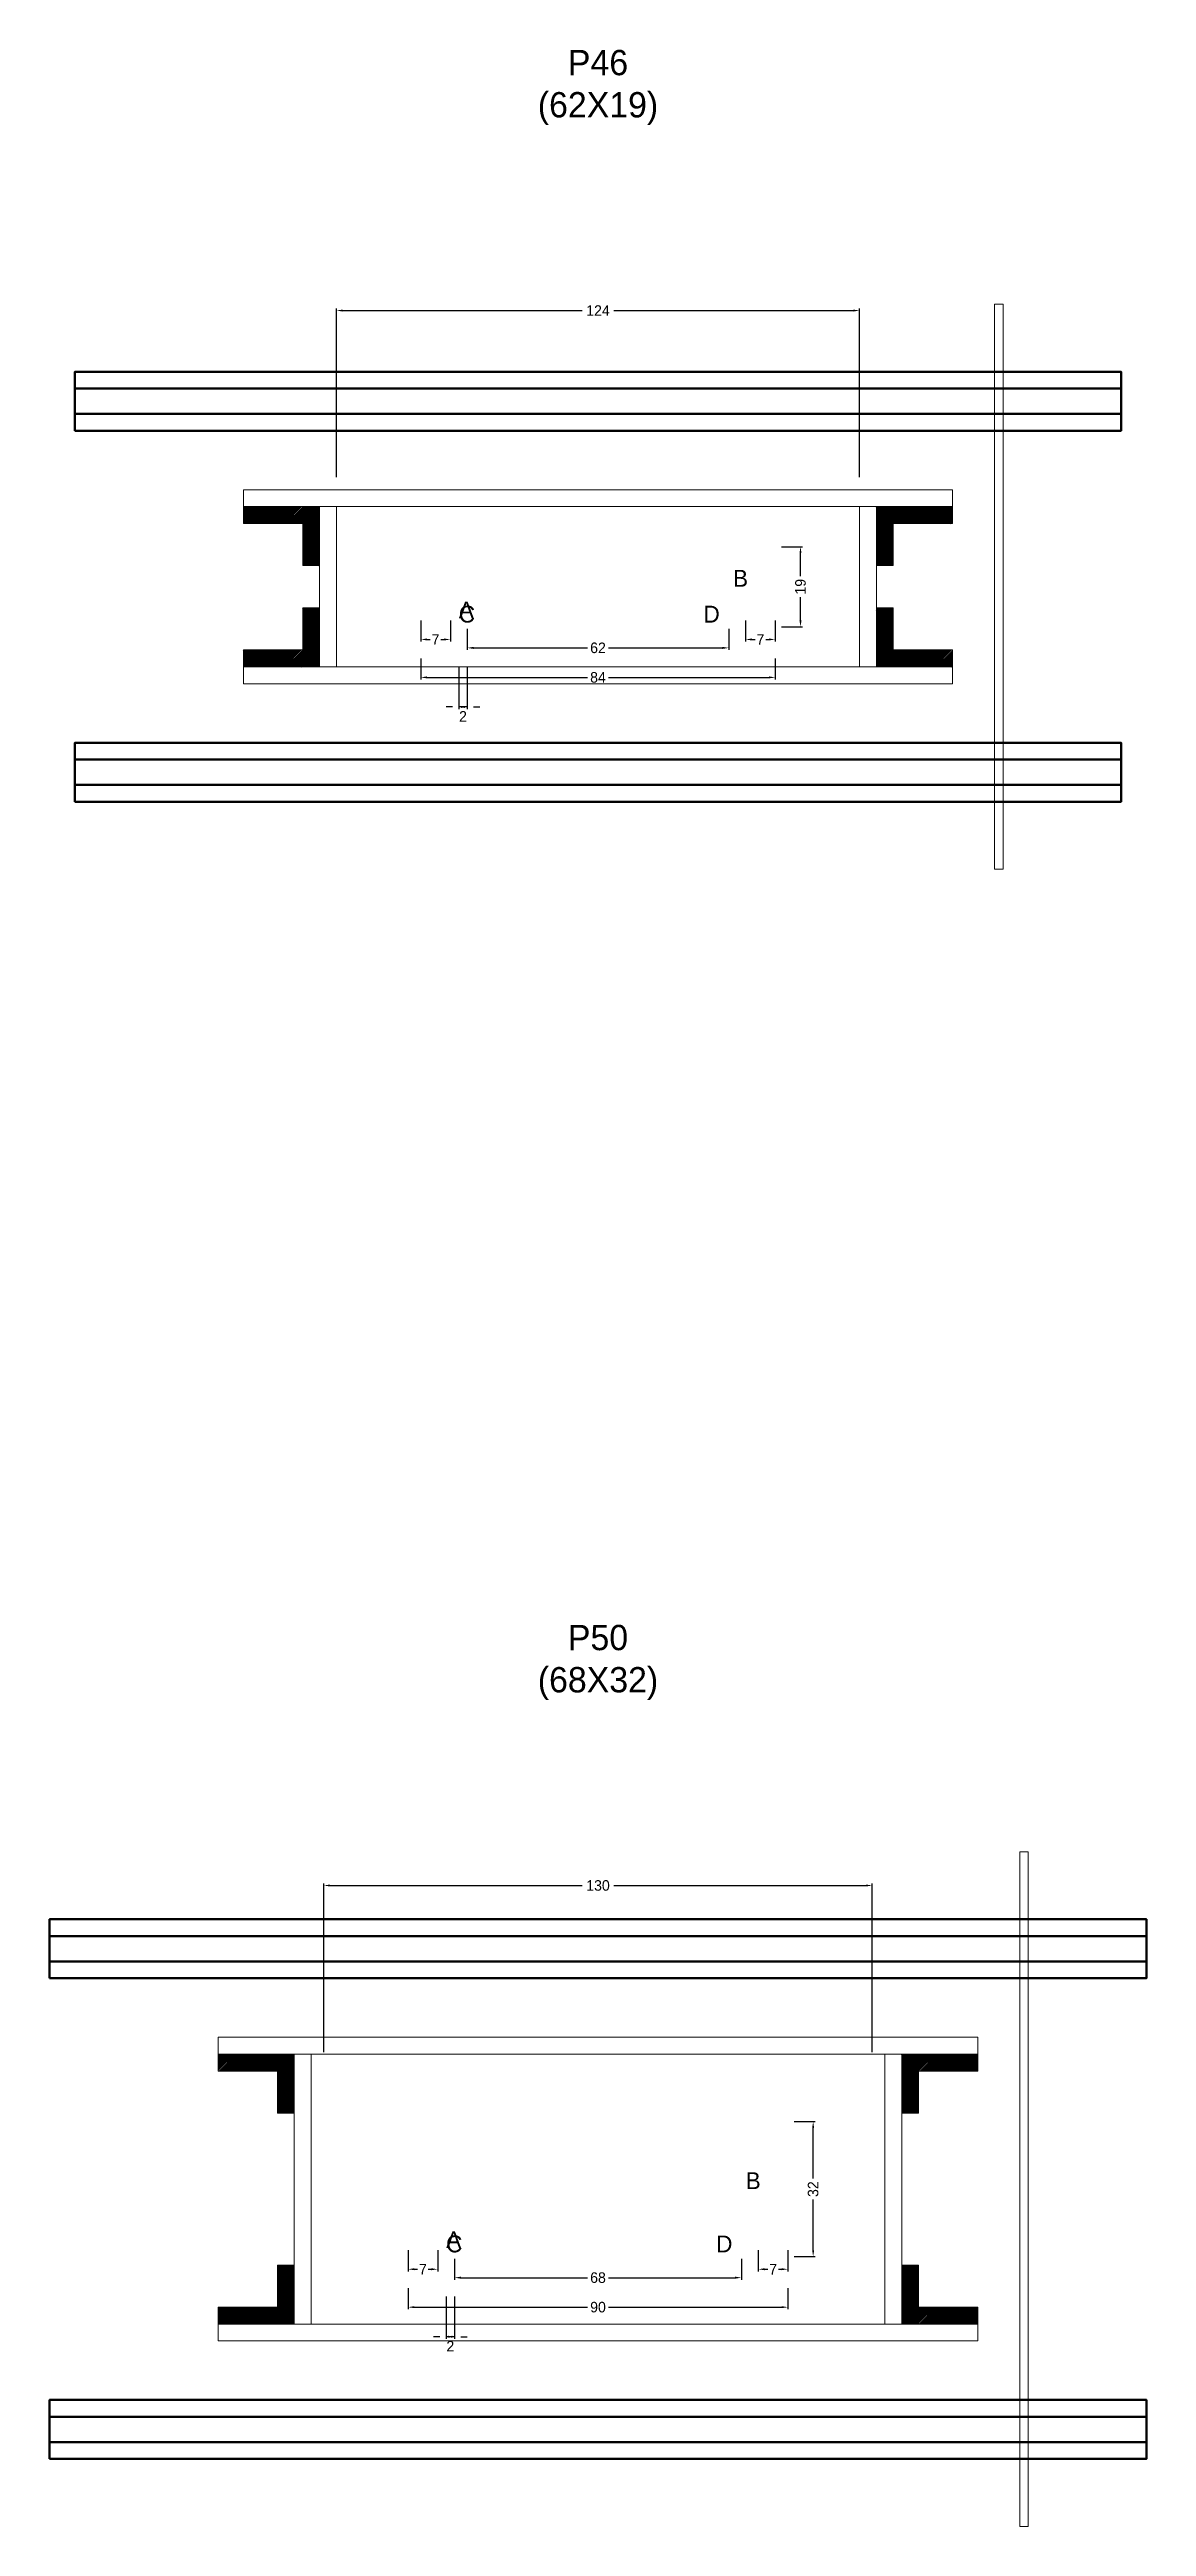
# Model space of a CAD drawing. Header units: centimetres. Extents: x -12000 to 4115, y -10266 to 2668.
# Drawn here: x -130 to 130, y -9060 to -8473 of the extents above; entities that cross this region are included whole.
import ezdxf

# ---------------------------------------------------------------- set-up
doc = ezdxf.new("R2010")
doc.units = ezdxf.units.CM
for name, color, linetype in [('COTA', 241, 'Continuous'), ('GRAVATA', 224, 'Continuous'), ('Hachura', 251, 'Continuous'), ('NOMENCLATURA', 7, 'Continuous'), ('SARRAFO', 251, 'Continuous')]:
    doc.layers.add(name, color=color, linetype=linetype)
doc.dimstyles.new('cotax2', dxfattribs={"dimtxt": 2.5, "dimasz": 1.5, "dimexe": 0.5, "dimexo": 0.5, "dimgap": 0.5, "dimtad": 1, "dimcen": 2.5, "dimazin": 3, "dimtfac": 1, "dimtmove": 0, "dimatfit": 3})

msp = doc.modelspace()

# ---------------------------------------------------------------- texts
at = {"layer": 'NOMENCLATURA'}
for s, p in [('B', (32, -8600)), ('A', (-33, -8607.5)), ('C', (-33, -8608.5)), ('D', (25, -8608.5)), ('B', (35, -8980)), ('A', (-36, -8994)), ('C', (-36, -8995)), ('D', (28, -8995))]:
    msp.add_text(s, height=4, dxfattribs=at).set_placement(p)
at = {"layer": 'NOMENCLATURA', "char_height": 6, "attachment_point": 8}
for s, insert in [('P46\\P(62X19)', (0, -8490.5)), ('P50\\P(68X32)', (0, -8864))]:
    msp.add_mtext(s, dxfattribs=dict(at, insert=insert))

# ---------------------------------------------------------------- blocks, each defined once
blk = doc.blocks.new('_CLOSEDFILLED')
at = {"color": 0, "linetype": 'BYBLOCK'}
blk.add_solid([(-1, 0.16), (0, 0), (-1, -0.16)], dxfattribs=at)
blk = doc.blocks.new('*D638')
for p, q in [((-45, -9003.5), (-45, -9008.5)), ((45, -9003.5), (45, -9008.5)), ((-43.5, -9008), (-2.5, -9008)), ((2.5, -9008), (43.5, -9008))]:
    blk.add_line(p, q)
at = {"layer": 'Defpoints'}
for p in [(-45, -9003), (45, -9003), (-45, -9008)]:
    blk.add_point(p, dxfattribs=at)
at = {"layer": 'COTA', "xscale": 1.5, "yscale": 1.5, "rotation": 180}
blk.add_blockref('_CLOSEDFILLED', (-45, -9008), dxfattribs=at)
at = {"layer": 'COTA', "xscale": 1.5, "yscale": 1.5}
blk.add_blockref('_CLOSEDFILLED', (45, -9008), dxfattribs=at)
at = {"layer": 'COTA', "insert": (0, -9008), "char_height": 2.5, "attachment_point": 5}
blk.add_mtext('90', dxfattribs=at)
blk = doc.blocks.new('*D639')
for p, q in [((-34, -8996.5), (-34, -9001.5)), ((34, -8996.5), (34, -9001.5)), ((-32.5, -9001), (-2.5, -9001)), ((2.5, -9001), (32.5, -9001))]:
    blk.add_line(p, q)
at = {"layer": 'Defpoints'}
for p in [(-34, -8996), (34, -8996), (-34, -9001)]:
    blk.add_point(p, dxfattribs=at)
at = {"layer": 'COTA', "xscale": 1.5, "yscale": 1.5, "rotation": 180}
blk.add_blockref('_CLOSEDFILLED', (-34, -9001), dxfattribs=at)
at = {"layer": 'COTA', "xscale": 1.5, "yscale": 1.5}
blk.add_blockref('_CLOSEDFILLED', (34, -9001), dxfattribs=at)
at = {"layer": 'COTA', "insert": (0, -9001), "char_height": 2.5, "attachment_point": 5}
blk.add_mtext('68', dxfattribs=at)
blk = doc.blocks.new('*D640')
for p, q in [((46.5, -8964), (51.5, -8964)), ((51, -8977.5), (51, -8965.5)), ((51, -8994.5), (51, -8982.5)), ((46.5, -8996), (51.5, -8996))]:
    blk.add_line(p, q)
at = {"layer": 'Defpoints'}
for p in [(46, -8964), (46, -8996), (51, -8996)]:
    blk.add_point(p, dxfattribs=at)
at = {"layer": 'COTA', "xscale": 1.5, "yscale": 1.5}
for p, rotation in [((51, -8964), 90), ((51, -8996), 270)]:
    blk.add_blockref('_CLOSEDFILLED', p, dxfattribs=dict(at, rotation=rotation))
at = {"layer": 'COTA', "insert": (51, -8980), "char_height": 2.5, "attachment_point": 5, "rotation": 90}
blk.add_mtext('32', dxfattribs=at)
blk = doc.blocks.new('*D641')
for p, q in [((-45, -8994.5), (-45, -8999.5)), ((-38, -8994.5), (-38, -8999.5)), ((-43.5, -8999), (-42.75, -8999)), ((-40.25, -8999), (-39.5, -8999))]:
    blk.add_line(p, q)
at = {"layer": 'Defpoints'}
for p in [(-45, -8994), (-38, -8994), (-45, -8999)]:
    blk.add_point(p, dxfattribs=at)
at = {"layer": 'COTA', "xscale": 1.5, "yscale": 1.5, "rotation": 180}
blk.add_blockref('_CLOSEDFILLED', (-45, -8999), dxfattribs=at)
at = {"layer": 'COTA', "xscale": 1.5, "yscale": 1.5}
blk.add_blockref('_CLOSEDFILLED', (-38, -8999), dxfattribs=at)
at = {"layer": 'COTA', "insert": (-41.5, -8999), "char_height": 2.5, "attachment_point": 5}
blk.add_mtext('7', dxfattribs=at)
blk = doc.blocks.new('*D642')
for p, q in [((38, -8994.5), (38, -8999.5)), ((45, -8994.5), (45, -8999.5)), ((39.5, -8999), (40.25, -8999)), ((42.75, -8999), (43.5, -8999))]:
    blk.add_line(p, q)
at = {"layer": 'Defpoints'}
for p in [(38, -8994), (45, -8994), (38, -8999)]:
    blk.add_point(p, dxfattribs=at)
at = {"layer": 'COTA', "xscale": 1.5, "yscale": 1.5, "rotation": 180}
blk.add_blockref('_CLOSEDFILLED', (38, -8999), dxfattribs=at)
at = {"layer": 'COTA', "xscale": 1.5, "yscale": 1.5}
blk.add_blockref('_CLOSEDFILLED', (45, -8999), dxfattribs=at)
at = {"layer": 'COTA', "insert": (41.5, -8999), "char_height": 2.5, "attachment_point": 5}
blk.add_mtext('7', dxfattribs=at)
blk = doc.blocks.new('*D643')
for p, q in [((-65, -8947.5), (-65, -8907.5)), ((-63.5, -8908), (-3.75, -8908)), ((3.75, -8908), (63.5, -8908)), ((65, -8947.5), (65, -8907.5))]:
    blk.add_line(p, q)
at = {"layer": 'Defpoints'}
for p in [(-65, -8908), (-65, -8948), (65, -8948)]:
    blk.add_point(p, dxfattribs=at)
at = {"layer": 'COTA', "xscale": 1.5, "yscale": 1.5, "rotation": 180}
blk.add_blockref('_CLOSEDFILLED', (-65, -8908), dxfattribs=at)
at = {"layer": 'COTA', "xscale": 1.5, "yscale": 1.5}
blk.add_blockref('_CLOSEDFILLED', (65, -8908), dxfattribs=at)
at = {"layer": 'COTA', "insert": (0, -8908), "char_height": 2.5, "attachment_point": 5}
blk.add_mtext('130', dxfattribs=at)
blk = doc.blocks.new('*D612')
for p, q in [((-42, -8617), (-42, -8622)), ((42, -8617), (42, -8622)), ((-40.5, -8621.5), (-2.5, -8621.5)), ((2.5, -8621.5), (40.5, -8621.5))]:
    blk.add_line(p, q)
at = {"layer": 'Defpoints'}
for p in [(-42, -8616.5), (42, -8616.5), (-42, -8621.5)]:
    blk.add_point(p, dxfattribs=at)
at = {"layer": 'COTA', "xscale": 1.5, "yscale": 1.5, "rotation": 180}
blk.add_blockref('_CLOSEDFILLED', (-42, -8621.5), dxfattribs=at)
at = {"layer": 'COTA', "xscale": 1.5, "yscale": 1.5}
blk.add_blockref('_CLOSEDFILLED', (42, -8621.5), dxfattribs=at)
at = {"layer": 'COTA', "insert": (0, -8621.5), "char_height": 2.5, "attachment_point": 5}
blk.add_mtext('84', dxfattribs=at)
blk = doc.blocks.new('*D613')
for p, q in [((-31, -8610), (-31, -8615)), ((31, -8610), (31, -8615)), ((-29.5, -8614.5), (-2.5, -8614.5)), ((2.5, -8614.5), (29.5, -8614.5))]:
    blk.add_line(p, q)
at = {"layer": 'Defpoints'}
for p in [(-31, -8609.5), (31, -8609.5), (-31, -8614.5)]:
    blk.add_point(p, dxfattribs=at)
at = {"layer": 'COTA', "xscale": 1.5, "yscale": 1.5, "rotation": 180}
blk.add_blockref('_CLOSEDFILLED', (-31, -8614.5), dxfattribs=at)
at = {"layer": 'COTA', "xscale": 1.5, "yscale": 1.5}
blk.add_blockref('_CLOSEDFILLED', (31, -8614.5), dxfattribs=at)
at = {"layer": 'COTA', "insert": (0, -8614.5), "char_height": 2.5, "attachment_point": 5}
blk.add_mtext('62', dxfattribs=at)
blk = doc.blocks.new('*D614')
for p, q in [((43.5, -8590.5), (48.5, -8590.5)), ((48, -8597.5), (48, -8592)), ((48, -8608), (48, -8602.5)), ((43.5, -8609.5), (48.5, -8609.5))]:
    blk.add_line(p, q)
at = {"layer": 'Defpoints'}
for p in [(43, -8590.5), (43, -8609.5), (48, -8609.5)]:
    blk.add_point(p, dxfattribs=at)
at = {"layer": 'COTA', "xscale": 1.5, "yscale": 1.5}
for p, rotation in [((48, -8590.5), 90), ((48, -8609.5), 270)]:
    blk.add_blockref('_CLOSEDFILLED', p, dxfattribs=dict(at, rotation=rotation))
at = {"layer": 'COTA', "insert": (48, -8600), "char_height": 2.5, "attachment_point": 5, "rotation": 90}
blk.add_mtext('19', dxfattribs=at)
blk = doc.blocks.new('*D615')
for p, q in [((-42, -8608), (-42, -8613)), ((-35, -8608), (-35, -8613)), ((-40.5, -8612.5), (-39.75, -8612.5)), ((-37.25, -8612.5), (-36.5, -8612.5))]:
    blk.add_line(p, q)
at = {"layer": 'Defpoints'}
for p in [(-42, -8607.5), (-35, -8607.5), (-42, -8612.5)]:
    blk.add_point(p, dxfattribs=at)
at = {"layer": 'COTA', "xscale": 1.5, "yscale": 1.5, "rotation": 180}
blk.add_blockref('_CLOSEDFILLED', (-42, -8612.5), dxfattribs=at)
at = {"layer": 'COTA', "xscale": 1.5, "yscale": 1.5}
blk.add_blockref('_CLOSEDFILLED', (-35, -8612.5), dxfattribs=at)
at = {"layer": 'COTA', "insert": (-38.5, -8612.5), "char_height": 2.5, "attachment_point": 5}
blk.add_mtext('7', dxfattribs=at)
blk = doc.blocks.new('*D616')
for p, q in [((35, -8608), (35, -8613)), ((42, -8608), (42, -8613)), ((36.5, -8612.5), (37.25, -8612.5)), ((39.75, -8612.5), (40.5, -8612.5))]:
    blk.add_line(p, q)
at = {"layer": 'Defpoints'}
for p in [(35, -8607.5), (42, -8607.5), (35, -8612.5)]:
    blk.add_point(p, dxfattribs=at)
at = {"layer": 'COTA', "xscale": 1.5, "yscale": 1.5, "rotation": 180}
blk.add_blockref('_CLOSEDFILLED', (35, -8612.5), dxfattribs=at)
at = {"layer": 'COTA', "xscale": 1.5, "yscale": 1.5}
blk.add_blockref('_CLOSEDFILLED', (42, -8612.5), dxfattribs=at)
at = {"layer": 'COTA', "insert": (38.5, -8612.5), "char_height": 2.5, "attachment_point": 5}
blk.add_mtext('7', dxfattribs=at)
blk = doc.blocks.new('*D617')
for p, q in [((-62, -8574), (-62, -8534)), ((-60.5, -8534.5), (-3.75, -8534.5)), ((3.75, -8534.5), (60.5, -8534.5)), ((62, -8574), (62, -8534))]:
    blk.add_line(p, q)
at = {"layer": 'Defpoints'}
for p in [(-62, -8534.5), (-62, -8574.5), (62, -8574.5)]:
    blk.add_point(p, dxfattribs=at)
at = {"layer": 'COTA', "xscale": 1.5, "yscale": 1.5, "rotation": 180}
blk.add_blockref('_CLOSEDFILLED', (-62, -8534.5), dxfattribs=at)
at = {"layer": 'COTA', "xscale": 1.5, "yscale": 1.5}
blk.add_blockref('_CLOSEDFILLED', (62, -8534.5), dxfattribs=at)
at = {"layer": 'COTA', "insert": (0, -8534.5), "char_height": 2.5, "attachment_point": 5}
blk.add_mtext('124', dxfattribs=at)

# ---------------------------------------------------------------- dimensions: what is measured, and where the dimension line sits
at = {"layer": 'COTA'}
for base, p1, p2, picture, middle in [((-62, -8534.5), (-62, -8574.5), (62, -8574.5), '*D617', (0, -8534.5)), ((-42, -8612.5), (-42, -8607.5), (-35, -8607.5), '*D615', (-38.5, -8612.5)), ((-31, -8614.5), (-31, -8609.5), (31, -8609.5), '*D613', (0, -8614.5)), ((35, -8612.5), (35, -8607.5), (42, -8607.5), '*D616', (38.5, -8612.5)), ((-42, -8621.5), (-42, -8616.5), (42, -8616.5), '*D612', (0, -8621.5)), ((-65, -8908), (-65, -8948), (65, -8948), '*D643', (0, -8908)), ((-45, -8999), (-45, -8994), (-38, -8994), '*D641', (-41.5, -8999)), ((-34, -9001), (-34, -8996), (34, -8996), '*D639', (0, -9001)), ((38, -8999), (38, -8994), (45, -8994), '*D642', (41.5, -8999)), ((-45, -9008), (-45, -9003), (45, -9003), '*D638', (0, -9008))]:
    dim = msp.add_linear_dim(base=base, p1=p1, p2=p2, dimstyle='cotax2', dxfattribs=at)
    dim.commit()
    dim.dimension.update_dxf_attribs({"geometry": picture, "text_midpoint": middle})
for base, p1, p2, picture, middle in [((48, -8609.5), (43, -8609.5), (43, -8590.5), '*D614', (48, -8600)), ((51, -8996), (46, -8996), (46, -8964), '*D640', (51, -8980))]:
    dim = msp.add_linear_dim(base=base, p1=p1, p2=p2, angle=90, dimstyle='cotax2', dxfattribs=at)
    dim.commit()
    dim.dimension.update_dxf_attribs({"geometry": picture, "text_midpoint": middle})
for base, p1, p2 in [((-31, -8628.5), (-31, -8618.5), (-33, -8618.5)), ((-34, -9015), (-34, -9005), (-36, -9005))]:
    msp.add_linear_dim(base=base, p1=p1, p2=p2, dimstyle='cotax2', dxfattribs=at).render()

# ---------------------------------------------------------------- hatches: boundary and pattern name
at = {"layer": 'SARRAFO'}
h = msp.add_hatch(dxfattribs=at)
h.set_pattern_fill('SOLID', scale=2)
h.paths.add_polyline_path([(-84, -8585), (-70, -8585), (-70, -8581), (-84, -8581)])
h = msp.add_hatch(dxfattribs=at)
h.set_pattern_fill('SOLID', scale=2)
h.paths.add_polyline_path([(-70, -8595), (-66, -8595), (-66, -8581), (-70, -8581)])
h = msp.add_hatch(dxfattribs=at)
h.set_pattern_fill('SOLID', scale=2)
h.paths.add_polyline_path([(66, -8595), (70, -8595), (70, -8581), (66, -8581)])
h = msp.add_hatch(dxfattribs=at)
h.set_pattern_fill('SOLID', scale=2)
h.paths.add_polyline_path([(70, -8585), (84, -8585), (84, -8581), (70, -8581)])
h = msp.add_hatch(dxfattribs=at)
h.set_pattern_fill('SOLID', scale=2)
h.paths.add_polyline_path([(-70, -8619), (-66, -8619), (-66, -8605), (-70, -8605)])
h = msp.add_hatch(dxfattribs=at)
h.set_pattern_fill('SOLID', scale=2)
h.paths.add_polyline_path([(66, -8619), (70, -8619), (70, -8605), (66, -8605)])
h = msp.add_hatch(dxfattribs=at)
h.set_pattern_fill('SOLID', scale=2)
h.paths.add_polyline_path([(-84, -8619), (-70, -8619), (-70, -8615), (-84, -8615)])
h = msp.add_hatch(dxfattribs=at)
h.set_pattern_fill('SOLID', scale=2)
h.paths.add_polyline_path([(70, -8619), (84, -8619), (84, -8615), (70, -8615)])
h = msp.add_hatch(dxfattribs=at)
h.set_pattern_fill('SOLID', scale=2)
h.paths.add_polyline_path([(-90, -8952), (-76, -8952), (-76, -8948), (-90, -8948)])
h = msp.add_hatch(dxfattribs=at)
h.set_pattern_fill('SOLID', scale=2)
h.paths.add_polyline_path([(-76, -8962), (-72, -8962), (-72, -8948), (-76, -8948)])
h = msp.add_hatch(dxfattribs=at)
h.set_pattern_fill('SOLID', scale=2)
h.paths.add_polyline_path([(72, -8962), (76, -8962), (76, -8948), (72, -8948)])
h = msp.add_hatch(dxfattribs=at)
h.set_pattern_fill('SOLID', scale=2)
h.paths.add_polyline_path([(76, -8952), (90, -8952), (90, -8948), (76, -8948)])
h = msp.add_hatch(dxfattribs=at)
h.set_pattern_fill('SOLID', scale=2)
h.paths.add_polyline_path([(-76, -9012), (-72, -9012), (-72, -8998), (-76, -8998)])
h = msp.add_hatch(dxfattribs=at)
h.set_pattern_fill('SOLID', scale=2)
h.paths.add_polyline_path([(72, -9012), (76, -9012), (76, -8998), (72, -8998)])
h = msp.add_hatch(dxfattribs=at)
h.set_pattern_fill('SOLID', scale=2)
h.paths.add_polyline_path([(-90, -9012), (-76, -9012), (-76, -9008), (-90, -9008)])
h = msp.add_hatch(dxfattribs=at)
h.set_pattern_fill('SOLID', scale=2)
h.paths.add_polyline_path([(76, -9012), (90, -9012), (90, -9008), (76, -9008)])

# ---------------------------------------------------------------- linework, layer by layer
at = {"layer": 'GRAVATA', "lineweight": 50}
for points in [[(-124, -8563), (124, -8563), (124, -8549), (-124, -8549)], [(-124, -8559), (124, -8559), (124, -8553), (-124, -8553)], [(-124, -8651), (124, -8651), (124, -8637), (-124, -8637)], [(-124, -8647), (124, -8647), (124, -8641), (-124, -8641)], [(-130, -8930), (130, -8930), (130, -8916), (-130, -8916)], [(-130, -8926), (130, -8926), (130, -8920), (-130, -8920)], [(-130, -9044), (130, -9044), (130, -9030), (-130, -9030)], [(-130, -9040), (130, -9040), (130, -9034), (-130, -9034)]]:
    msp.add_lwpolyline(points, close=True, dxfattribs=at)
at = {"layer": 'Hachura', "lineweight": 13}
for points in [[(94, -8667), (96, -8667), (96, -8533), (94, -8533)], [(100, -9060), (102, -9060), (102, -8900), (100, -8900)]]:
    msp.add_lwpolyline(points, close=True, dxfattribs=at)
at = {"layer": 'Hachura', "lineweight": 18}
for points in [[(-84, -8581), (84, -8581), (84, -8577), (-84, -8577)], [(-66, -8619), (-62, -8619), (-62, -8581), (-66, -8581)], [(62, -8619), (66, -8619), (66, -8581), (62, -8581)], [(-84, -8623), (84, -8623), (84, -8619), (-84, -8619)], [(-90, -8948), (90, -8948), (90, -8944), (-90, -8944)], [(-72, -9012), (-68, -9012), (-68, -8948), (-72, -8948)], [(68, -9012), (72, -9012), (72, -8948), (68, -8948)], [(-90, -9016), (90, -9016), (90, -9012), (-90, -9012)]]:
    msp.add_lwpolyline(points, close=True, dxfattribs=at)
at = {"layer": 'SARRAFO', "lineweight": 13}
for points in [[(-84, -8585), (-70, -8585), (-70, -8581), (-84, -8581)], [(-70, -8595), (-66, -8595), (-66, -8581), (-70, -8581)], [(66, -8595), (70, -8595), (70, -8581), (66, -8581)], [(70, -8585), (84, -8585), (84, -8581), (70, -8581)], [(-70, -8619), (-66, -8619), (-66, -8605), (-70, -8605)], [(66, -8619), (70, -8619), (70, -8605), (66, -8605)], [(-84, -8619), (-70, -8619), (-70, -8615), (-84, -8615)], [(70, -8619), (84, -8619), (84, -8615), (70, -8615)], [(-90, -8952), (-76, -8952), (-76, -8948), (-90, -8948)], [(-76, -8962), (-72, -8962), (-72, -8948), (-76, -8948)], [(72, -8962), (76, -8962), (76, -8948), (72, -8948)], [(76, -8952), (90, -8952), (90, -8948), (76, -8948)], [(-76, -9012), (-72, -9012), (-72, -8998), (-76, -8998)], [(72, -9012), (76, -9012), (76, -8998), (72, -8998)], [(-90, -9012), (-76, -9012), (-76, -9008), (-90, -9008)], [(76, -9012), (90, -9012), (90, -9008), (76, -9008)]]:
    msp.add_lwpolyline(points, close=True, dxfattribs=at)

msp.set_redraw_order([(e.dxf.handle, doc.entitydb.next_handle()) for e in msp.query("TEXT MTEXT ATTDEF DIMENSION ARC_DIMENSION")])  # texts and dimensions are drawn at this point

doc.saveas('drawing.dxf')
